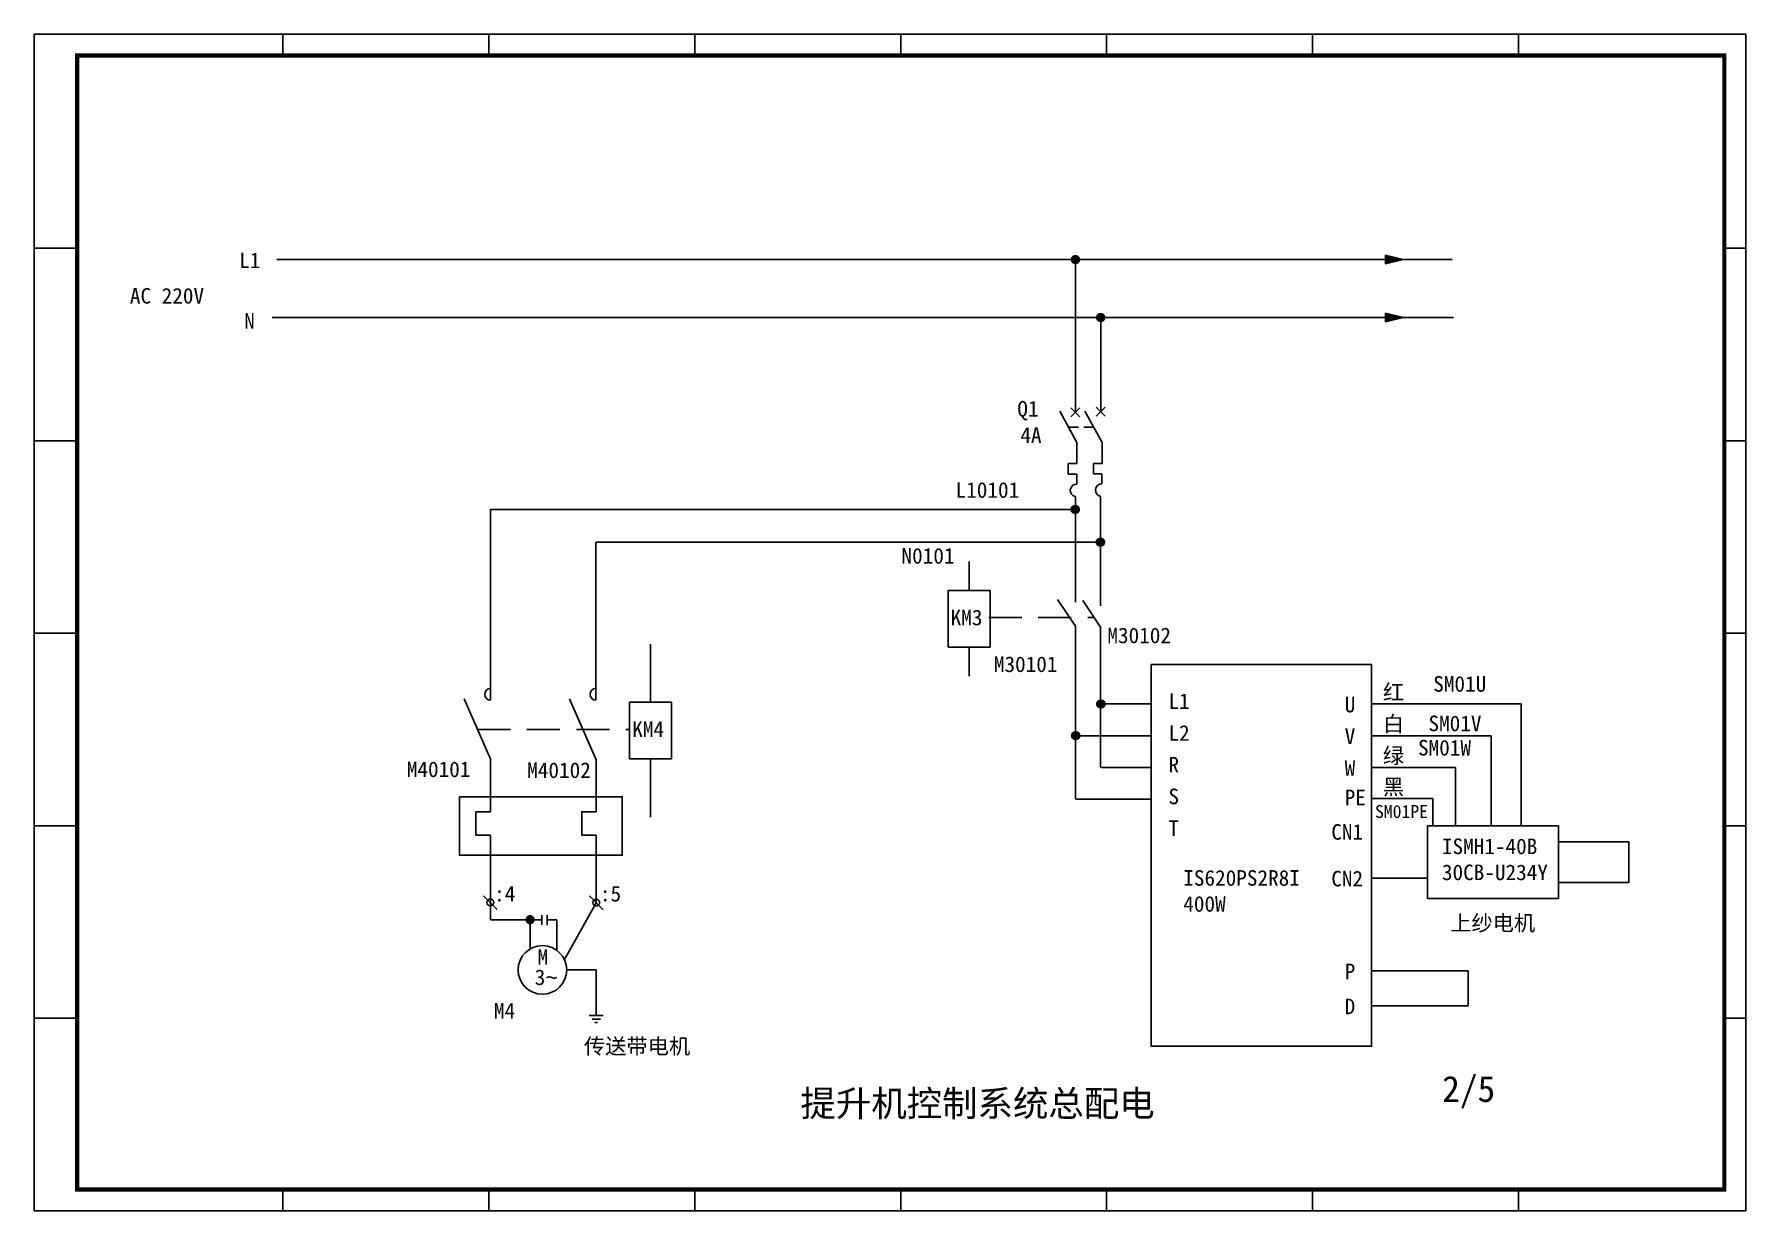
# Model space of a CAD drawing. Header units: millimetres. Extents: x 1552 to 3118, y 1018 to 1249.
# Drawn here: x 1947.8 to 2277.3, y 1017.5 to 1244.1 of the extents above; entities that cross this region are included whole.
import ezdxf

# ---------------------------------------------------------------- set-up
doc = ezdxf.new("R2010")
doc.units = ezdxf.units.MM
doc.linetypes.add('DASHED2', pattern=[9.525, 6.35, -3.175])
doc.linetypes.add('HIDDEN2', pattern=[4.7625, 3.175, -1.5875])
doc.layers.add('_0', color=7, linetype='Continuous', lineweight=25)
doc.layers.add('虚线', color=7, linetype='HIDDEN2')
doc.styles.get("Standard").update_dxf_attribs({"font": 'arial.ttf'})

msp = doc.modelspace()

# ---------------------------------------------------------------- texts
at = {"lineweight": -2, "attachment_point": 1}
for s, insert, char_height, width in [('{\\fSimSun|b0|i0|c134|p2;L1}', (1987.25, 1202.03), 3, 17.704), ('{\\fSimSun|b0|i0|c134|p2;AC 220V}', (1966.2, 1195.2), 3, 17.704), ('{\\fSimSun|b0|i0|c134|p2;N}', (1988.21, 1190.36), 3, 17.704), ('{\\fSimSun|b0|i0|c134|p2;Q1}', (2137.04, 1173.46), 3, 17.704), ('{\\fSimSun|b0|i0|c134|p2;4A}', (2137.62, 1168.37), 3, 17.704), ('{\\fSimSun|b0|i0|c134|p2;L10101}', (2125.15, 1157.81), 3, 5.2351), ('{\\fSimSun|b0|i0|c134|p2;N0101}', (2114.74, 1145.14), 3, 5.2351), ('{\\fSimSun|b0|i0|c134|p2;M30102}', (2154.37, 1129.82), 3, 5.2351), ('{\\fSimSun|b0|i0|c134|p2;M30101}', (2132.52, 1124.27), 3, 5.2351), ('{\\fSimSun|b0|i0|c134|p2;SM01U}', (2217.1, 1120.48), 3, 5.2351), ('{\\fSimSun|b0|i0|c134|p2;L1}', (2166.13, 1117.14), 3, 3.3741), ('{\\fSimSun|b0|i0|c134|p2;红}', (2207.4, 1118.89), 3, 3.3741), ('{\\fSimSun|b0|i0|c134|p2;U}', (2200.05, 1116.51), 3, 3.3741), ('{\\fSimSun|b0|i0|c134|p2;L2}', (2166.13, 1111.03), 3, 3.3741), ('{\\fSimSun|b0|i0|c134|p2;V}', (2200.05, 1110.4), 3, 3.3741), ('{\\fSimSun|b0|i0|c134|p2;白}', (2207.4, 1112.79), 3, 3.3741), ('{\\fSimSun|b0|i0|c134|p2;SM01V}', (2216.18, 1112.88), 3, 5.2351), ('{\\fSimSun|b0|i0|c134|p2;绿}', (2207.4, 1106.68), 3, 3.3741), ('{\\fSimSun|b0|i0|c134|p2;SM01W}', (2214.17, 1108.2), 3, 5.2351), ('{\\fSimSun|b0|i0|c134|p2;M40101}', (2019.51, 1104.04), 3, 5.2351), ('{\\fSimSun|b0|i0|c134|p2;M40102}', (2042.69, 1103.87), 3, 5.2351), ('{\\fSimSun|b0|i0|c134|p2;R}', (2166.13, 1104.93), 3, 3.3741), ('{\\fSimSun|b0|i0|c134|p2;W}', (2200.05, 1104.29), 3, 3.3741), ('{\\fSimSun|b0|i0|c134|p2;黑}', (2207.4, 1100.67), 3, 3.3741), ('{\\fSimSun|b0|i0|c134|p2;S}', (2166.13, 1098.82), 3, 3.3741), ('{\\fSimSun|b0|i0|c134|p2;PE}', (2200.05, 1098.63), 3, 3.3741), ('{\\fSimSun|b0|i0|c134|p2;SM01PE}', (2205.89, 1095.67), 2.5, 5.2351), ('{\\fSimSun|b0|i0|c134|p2;T}', (2166.13, 1092.71), 3, 3.3741), ('{\\fSimSun|b0|i0|c134|p2;CN1}', (2197.47, 1091.99), 3, 3.3741), ('{\\fSimSun|b0|i0|c134|p2;ISMH1-40B\\P30CB-U234Y}', (2218.77, 1089.21), 3, 29.6135), ('{\\fSimSun|b0|i0|c134|p2;IS620PS2R8I\\P400W}', (2168.98, 1083.13), 3, 29.6135), ('{\\fSimSun|b0|i0|c134|p2;CN2}', (2197.47, 1083), 3, 3.3741), ('{\\fSimSun|b0|i0|c134|p2;上纱电机}', (2220.36, 1074.45), 3, 17.5044), ('{\\fSimSun|b0|i0|c134|p2;P}', (2200.05, 1065.13), 3, 3.3741), ('{\\fSimSun|b0|i0|c134|p2;D}', (2200.05, 1058.39), 3, 3.3741), ('{\\fSimSun|b0|i0|c134|p2;提升机控制系统总配电}', (2095.28, 1040.72), 5, 78.6384), ('{\\fSimSun|b0|i0|c134|p2;2/5}', (2218.83, 1043.51), 5, 56.5892)]:
    msp.add_mtext(s, dxfattribs=dict(at, insert=insert, char_height=char_height, width=width))
at = {"char_height": 3, "attachment_point": 1}
for s, insert, width in [('{\\fSimSun|b0|i0|c134|p2;KM3}', (2124.2, 1133.27), 6.8105), ('{\\fSimSun|b0|i0|c134|p2;KM4}', (2062.9, 1111.77), 6.8105), ('{\\fSimSun|b0|i0|c134|p2;M4}', (2036.28, 1057.56), 6.8105), ('{\\fSimSun|b0|i0|c134|p2;传送带电机}', (2053.61, 1050.73), 56.6008)]:
    msp.add_mtext(s, dxfattribs=dict(at, insert=insert, width=width))
at = {"layer": '虚线', "char_height": 3, "width": 2.5253, "attachment_point": 1}
for s, insert in [('{\\fSimSun|b0|i0|c134|p2;:4}', (2036.32, 1080.1)), ('{\\fSimSun|b0|i0|c134|p2;:5}', (2056.69, 1080.1))]:
    msp.add_mtext(s, dxfattribs=dict(at, insert=insert))
at = {"layer": '虚线', "linetype": 'ByBlock', "char_height": 3, "width": 4.1142, "attachment_point": 1}
for s, insert in [('{\\fSimSun|b0|i0|c134|p2;M}', (2044.68, 1067.91)), ('{\\fSimSun|b0|i0|c134|p2;3\\fArial|b0|i0|c0|p34;~}', (2044.13, 1064.01))]:
    msp.add_mtext(s, dxfattribs=dict(at, insert=insert))

# ---------------------------------------------------------------- hatches: boundary and pattern name
for color, points in [(0, [(2207.94, 1199.84), (2207.94, 1200.68), (2207.94, 1201.52), (2211.29, 1200.68)]), (0, [(2207.94, 1188.68), (2207.94, 1189.52), (2207.94, 1190.35), (2211.28, 1189.52)]), (256, [(2148.1, 1151.7, 1), (2148.1, 1153.44, 1)]), (256, [(2148.26, 1151.7, 1), (2148.26, 1153.44, 1)]), (256, [(2152.95, 1145.4, 1), (2152.95, 1147.15, 1)]), (256, [(2153.11, 1145.4, 1), (2153.11, 1147.15, 1)]), (256, [(2153.04, 1114.25, 1), (2153.04, 1116, 1)]), (256, [(2153.2, 1114.25, 1), (2153.2, 1116, 1)]), (256, [(2148.19, 1108.15, 1), (2148.19, 1109.89, 1)]), (256, [(2148.35, 1108.15, 1), (2148.35, 1109.89, 1)])]:
    msp.add_hatch(color=color).paths.add_polyline_path(points)

# ---------------------------------------------------------------- linework, layer by layer
for p, q in [((1995.67, 1239.8), (1995.67, 1244.06)), ((1995.67, 1239.8), (1995.67, 1244.06)), ((2035.31, 1239.94), (2035.31, 1244.06)), ((2035.31, 1239.94), (2035.31, 1244.06)), ((2074.95, 1239.94), (2074.95, 1244.06)), ((2074.95, 1239.94), (2074.95, 1244.06)), ((2114.58, 1239.94), (2114.58, 1244.06)), ((2114.58, 1239.94), (2114.58, 1244.06)), ((2114.58, 1239.94), (2114.58, 1244.06)), ((2114.58, 1239.94), (2114.58, 1244.06)), ((2154.22, 1239.94), (2154.22, 1244.06)), ((2154.22, 1239.94), (2154.22, 1244.06)), ((2193.86, 1239.94), (2193.86, 1244.06)), ((2193.86, 1239.94), (2193.86, 1244.06)), ((2233.5, 1239.94), (2233.5, 1244.06)), ((2233.5, 1239.94), (2233.5, 1244.06)), ((1956.03, 1202.88), (1947.79, 1202.88)), ((1956.03, 1202.88), (1947.79, 1202.88)), ((2277.26, 1202.88), (2273.14, 1202.88)), ((2277.26, 1202.88), (2273.14, 1202.88)), ((2147.36, 1172.15), (2149.1, 1170.42)), ((2149.1, 1172.15), (2147.36, 1170.42)), ((2152.21, 1172.25), (2153.94, 1170.51)), ((2153.94, 1172.25), (2152.21, 1170.51)), ((2146.84, 1168.43), (2148.82, 1168.43)), ((2149.81, 1168.43), (2151.79, 1168.43)), ((1956.03, 1165.81), (1947.79, 1165.81)), ((1956.03, 1165.81), (1947.79, 1165.81)), ((2148.49, 1165.47), (2148.49, 1162.92)), ((2153.34, 1165.49), (2153.34, 1162.94)), ((2277.26, 1165.81), (2273.14, 1165.81)), ((2277.26, 1165.81), (2273.14, 1165.81)), ((2148.49, 1162.92), (2148.49, 1161.39)), ((2153.34, 1162.94), (2153.34, 1161.42)), ((2148.22, 1152.81), (2148.22, 1152.32)), ((2035.61, 1144.42), (2035.61, 1115.83)), ((2153.07, 1146.52), (2153.07, 1146.02)), ((2127.75, 1142.55), (2127.75, 1136.95)), ((2055.9, 1134.88), (2055.9, 1115.83)), ((1956.03, 1128.75), (1947.79, 1128.75)), ((1956.03, 1128.75), (1947.79, 1128.75)), ((2277.26, 1128.75), (2273.14, 1128.75)), ((2277.26, 1128.75), (2273.14, 1128.75)), ((2066.44, 1126.65), (2066.44, 1115.45)), ((2127.75, 1126.06), (2127.75, 1120.46)), ((2035.69, 1104.37), (2030.53, 1116.1)), ((2055.98, 1104.37), (2050.82, 1116.1)), ((2153.16, 1115.37), (2153.16, 1114.87)), ((2148.31, 1109.26), (2148.31, 1108.77)), ((2035.59, 1094.37), (2035.59, 1104.37)), ((2055.98, 1094.37), (2055.98, 1104.37)), ((2066.44, 1104.56), (2066.44, 1093.36)), ((1956.03, 1091.68), (1947.79, 1091.68)), ((1956.03, 1091.68), (1947.79, 1091.68)), ((2277.26, 1091.68), (2273.14, 1091.68)), ((2277.26, 1091.68), (2273.14, 1091.68)), ((2035.59, 1076.86), (2035.59, 1089.89)), ((2055.98, 1076.86), (2055.98, 1089.89)), ((2036.91, 1075.53), (2034.26, 1078.18)), ((2057.3, 1075.51), (2054.66, 1078.16)), ((2273.14, 1071.12), (2273.14, 1021.67)), ((2273.14, 1054.62), (2273.14, 1069.03)), ((2273.14, 1069.03), (2273.14, 1054.62)), ((1956.03, 1054.62), (1947.79, 1054.62)), ((1956.03, 1054.62), (1947.79, 1054.62)), ((2277.26, 1054.62), (2273.14, 1054.62)), ((2277.26, 1054.62), (2273.14, 1054.62)), ((1956.03, 1051.67), (1956.03, 1021.67)), ((1956.03, 1051.67), (1956.03, 1021.67)), ((2273.14, 1021.67), (2273.14, 1051.67)), ((1956.03, 1021.67), (2273.14, 1021.67)), ((1995.67, 1021.67), (1995.67, 1017.55)), ((1995.67, 1021.67), (1995.67, 1017.55)), ((2002.7, 1021.67), (2062.7, 1021.67)), ((2182.7, 1021.67), (2002.7, 1021.67)), ((2035.31, 1021.67), (2035.31, 1017.55)), ((2035.31, 1021.67), (2035.31, 1017.55)), ((2074.95, 1021.67), (2074.95, 1017.55)), ((2074.95, 1021.67), (2074.95, 1017.55)), ((2114.58, 1021.67), (2114.58, 1017.55)), ((2114.58, 1021.67), (2114.58, 1017.55)), ((2114.58, 1021.67), (2114.58, 1017.55)), ((2114.58, 1021.67), (2114.58, 1017.55)), ((2154.22, 1021.67), (2154.22, 1017.55)), ((2154.22, 1021.67), (2154.22, 1017.55)), ((2183.83, 1022.44), (2183.83, 1022.44)), ((2183.83, 1022.44), (2183.83, 1022.44)), ((2193.86, 1021.67), (2193.86, 1017.55)), ((2193.86, 1021.67), (2193.86, 1017.55)), ((2233.5, 1021.67), (2233.5, 1017.55)), ((2233.5, 1021.67), (2233.5, 1017.55))]:
    msp.add_line(p, q)
at = {"lineweight": -2}
for p, q in [((1994.47, 1200.68), (2220.74, 1200.68)), ((1993.58, 1189.54), (2220.99, 1189.52)), ((2148.49, 1165.47), (2145.2, 1171.5)), ((2153.34, 1165.49), (2150.05, 1171.52)), ((2148.22, 1130.09), (2148.22, 1096.8)), ((2153.07, 1129.88), (2153.07, 1102.91))]:
    msp.add_line(p, q, dxfattribs=at)
at = {"color": 0}
for p, q in [((2148.23, 1200.68), (2148.23, 1171.29)), ((2211.29, 1200.68), (2207.94, 1201.52)), ((2207.94, 1201.52), (2207.94, 1200.68)), ((2211.29, 1200.68), (2207.94, 1199.84)), ((2207.94, 1199.84), (2207.94, 1200.68)), ((2153.08, 1189.52), (2153.08, 1171.38)), ((2211.28, 1189.52), (2207.94, 1190.35)), ((2207.94, 1190.35), (2207.94, 1189.52)), ((2211.28, 1189.52), (2207.94, 1188.68)), ((2207.94, 1188.68), (2207.94, 1189.52)), ((2148.22, 1141.51), (2148.22, 1155.04)), ((2153.07, 1141.28), (2153.07, 1155.06)), ((2148.22, 1130.09), (2144.8, 1135.24)), ((2153.07, 1129.88), (2149.65, 1135.03)), ((2162.8, 1115.12), (2153.16, 1115.12)), ((2205.23, 1115.12), (2234.01, 1115.12)), ((2234.01, 1115.12), (2234.01, 1091.65)), ((2162.8, 1109.01), (2148.31, 1109.01)), ((2205.23, 1109.01), (2228.22, 1109.01)), ((2228.22, 1109.01), (2228.22, 1091.65)), ((2162.8, 1102.91), (2153.16, 1102.91)), ((2205.23, 1102.91), (2221.37, 1102.91)), ((2221.37, 1102.91), (2221.37, 1091.65)), ((2162.8, 1096.8), (2148.31, 1096.8)), ((2205.23, 1096.89), (2217, 1096.89)), ((2217, 1096.89), (2217, 1091.65)), ((2215.97, 1081.61), (2205.23, 1081.61)), ((2050.3, 1063.93), (2055.98, 1063.93)), ((2055.98, 1063.93), (2055.95, 1055.21)), ((2223.85, 1063.74), (2205.23, 1063.74)), ((2223.85, 1058.11), (2223.85, 1063.74)), ((2054.63, 1055.13), (2057.31, 1055.13)), ((2055.17, 1054.46), (2056.78, 1054.46)), ((2215.94, 1057.01), (2205.23, 1057.01)), ((2055.7, 1053.79), (2056.24, 1053.79))]:
    msp.add_line(p, q, dxfattribs=at)
at = {"linetype": 'DASHED2'}
for p, q in [((2131.53, 1131.74), (2151.84, 1131.74)), ((2033.11, 1110.23), (2062.41, 1110.23))]:
    msp.add_line(p, q, dxfattribs=at)
at = {"color": 1}
msp.add_lwpolyline([(1947.79, 1017.55), (2277.26, 1017.55), (2277.26, 1244.06), (1947.79, 1244.06)], close=True, dxfattribs=at)
at = {"const_width": 0.824}
msp.add_lwpolyline([(1956.03, 1239.94), (2273.14, 1239.94), (2273.14, 1021.67), (1956.03, 1021.67), (1956.03, 1239.94)], dxfattribs=at)
msp.add_lwpolyline([(1956.03, 1239.94), (2273.14, 1239.94), (2273.14, 1021.67), (1956.03, 1021.67), (1956.03, 1239.94)], dxfattribs=at)
at = {"const_width": 0.75, "flags": 128}
for points in [[(2147.7, 1200.68, 1), (2148.75, 1200.68, 1)], [(2152.55, 1189.52, 1), (2153.6, 1189.52, 1)], [(2042.71, 1073.59, 1), (2043.76, 1073.59, 1)]]:
    msp.add_lwpolyline(points, format="xyb", close=True, dxfattribs=at)
msp.add_lwpolyline([(2123.7, 1126.06), (2131.8, 1126.06), (2131.8, 1136.95), (2123.7, 1136.95)], close=True)
at = {"color": 0}
for points in [[(2162.8, 1122.74), (2205.23, 1122.74), (2205.23, 1049.24), (2162.8, 1049.24)], [(2062.39, 1104.56), (2070.49, 1104.56), (2070.49, 1115.45), (2062.39, 1115.45)], [(2215.97, 1091.65), (2241.23, 1091.65), (2241.23, 1077.67), (2215.97, 1077.67)], [(2241.23, 1088.57), (2254.76, 1088.57), (2254.76, 1080.76), (2241.23, 1080.76)]]:
    msp.add_lwpolyline(points, close=True, dxfattribs=at)
for centre in [(2035.58, 1076.91), (2055.97, 1076.89)]:
    msp.add_circle(centre, 0.662)
for centre in [(2035.64, 1116.97), (2055.93, 1116.97)]:
    msp.add_arc(centre, 1.14, 91.4834, 268.2452, dxfattribs=at)
at = {"layer": '_0', "color": 0}
for p, q in [((2148.49, 1161.39), (2146.84, 1161.39)), ((2146.84, 1161.39), (2146.84, 1159.37)), ((2153.34, 1161.42), (2151.69, 1161.42)), ((2151.69, 1161.42), (2151.69, 1159.4)), ((2146.84, 1159.37), (2148.48, 1159.37)), ((2148.48, 1159.37), (2148.48, 1157.47)), ((2151.69, 1159.4), (2153.33, 1159.4)), ((2153.33, 1159.4), (2153.33, 1157.5)), ((2148.22, 1152.59), (2035.61, 1152.59)), ((2035.61, 1152.59), (2035.61, 1144.42)), ((2055.9, 1134.88), (2055.9, 1146.3)), ((2055.9, 1146.3), (2153.07, 1146.3)), ((2148.22, 1141.51), (2148.22, 1134.7)), ((2153.07, 1141.28), (2153.07, 1134.01)), ((2035.59, 1073.59), (2035.59, 1076.86)), ((2045.51, 1074.47), (2045.51, 1072.58)), ((2046.51, 1074.47), (2046.51, 1072.54)), ((2055.98, 1076.83), (2049.85, 1065.93)), ((2043.23, 1073.59), (2035.59, 1073.59)), ((2043.23, 1067.95), (2043.23, 1073.59)), ((2043.23, 1073.59), (2045.51, 1073.59)), ((2048.41, 1073.59), (2046.51, 1073.59)), ((2048.41, 1067.68), (2048.41, 1073.59)), ((2223.85, 1057.01), (2223.85, 1058.11)), ((2215.94, 1057.01), (2223.85, 1057.01))]:
    msp.add_line(p, q, dxfattribs=at)
msp.add_lwpolyline([(2029.63, 1097.26), (2060.99, 1097.26), (2060.99, 1086.01), (2029.63, 1086.01)], close=True, dxfattribs=at)
for points in [[(2035.59, 1094.37), (2032.8, 1094.37), (2032.8, 1089.89), (2035.59, 1089.89)], [(2055.98, 1094.37), (2053.19, 1094.37), (2053.19, 1089.89), (2055.98, 1089.89)]]:
    msp.add_lwpolyline(points, dxfattribs=at)
for centre in [(2148.46, 1156.24), (2153.31, 1156.27)]:
    msp.add_arc(centre, 1.23, 88.9935, 258.9373, dxfattribs=at)
at = {"layer": '虚线', "linetype": 'ByBlock'}
msp.add_circle((2045.62, 1063.93), 4.68, dxfattribs=at)

msp.set_redraw_order([(e.dxf.handle, doc.entitydb.next_handle()) for e in msp.query("TEXT MTEXT ATTDEF DIMENSION ARC_DIMENSION")])  # texts and dimensions are drawn at this point

doc.saveas('drawing.dxf')
